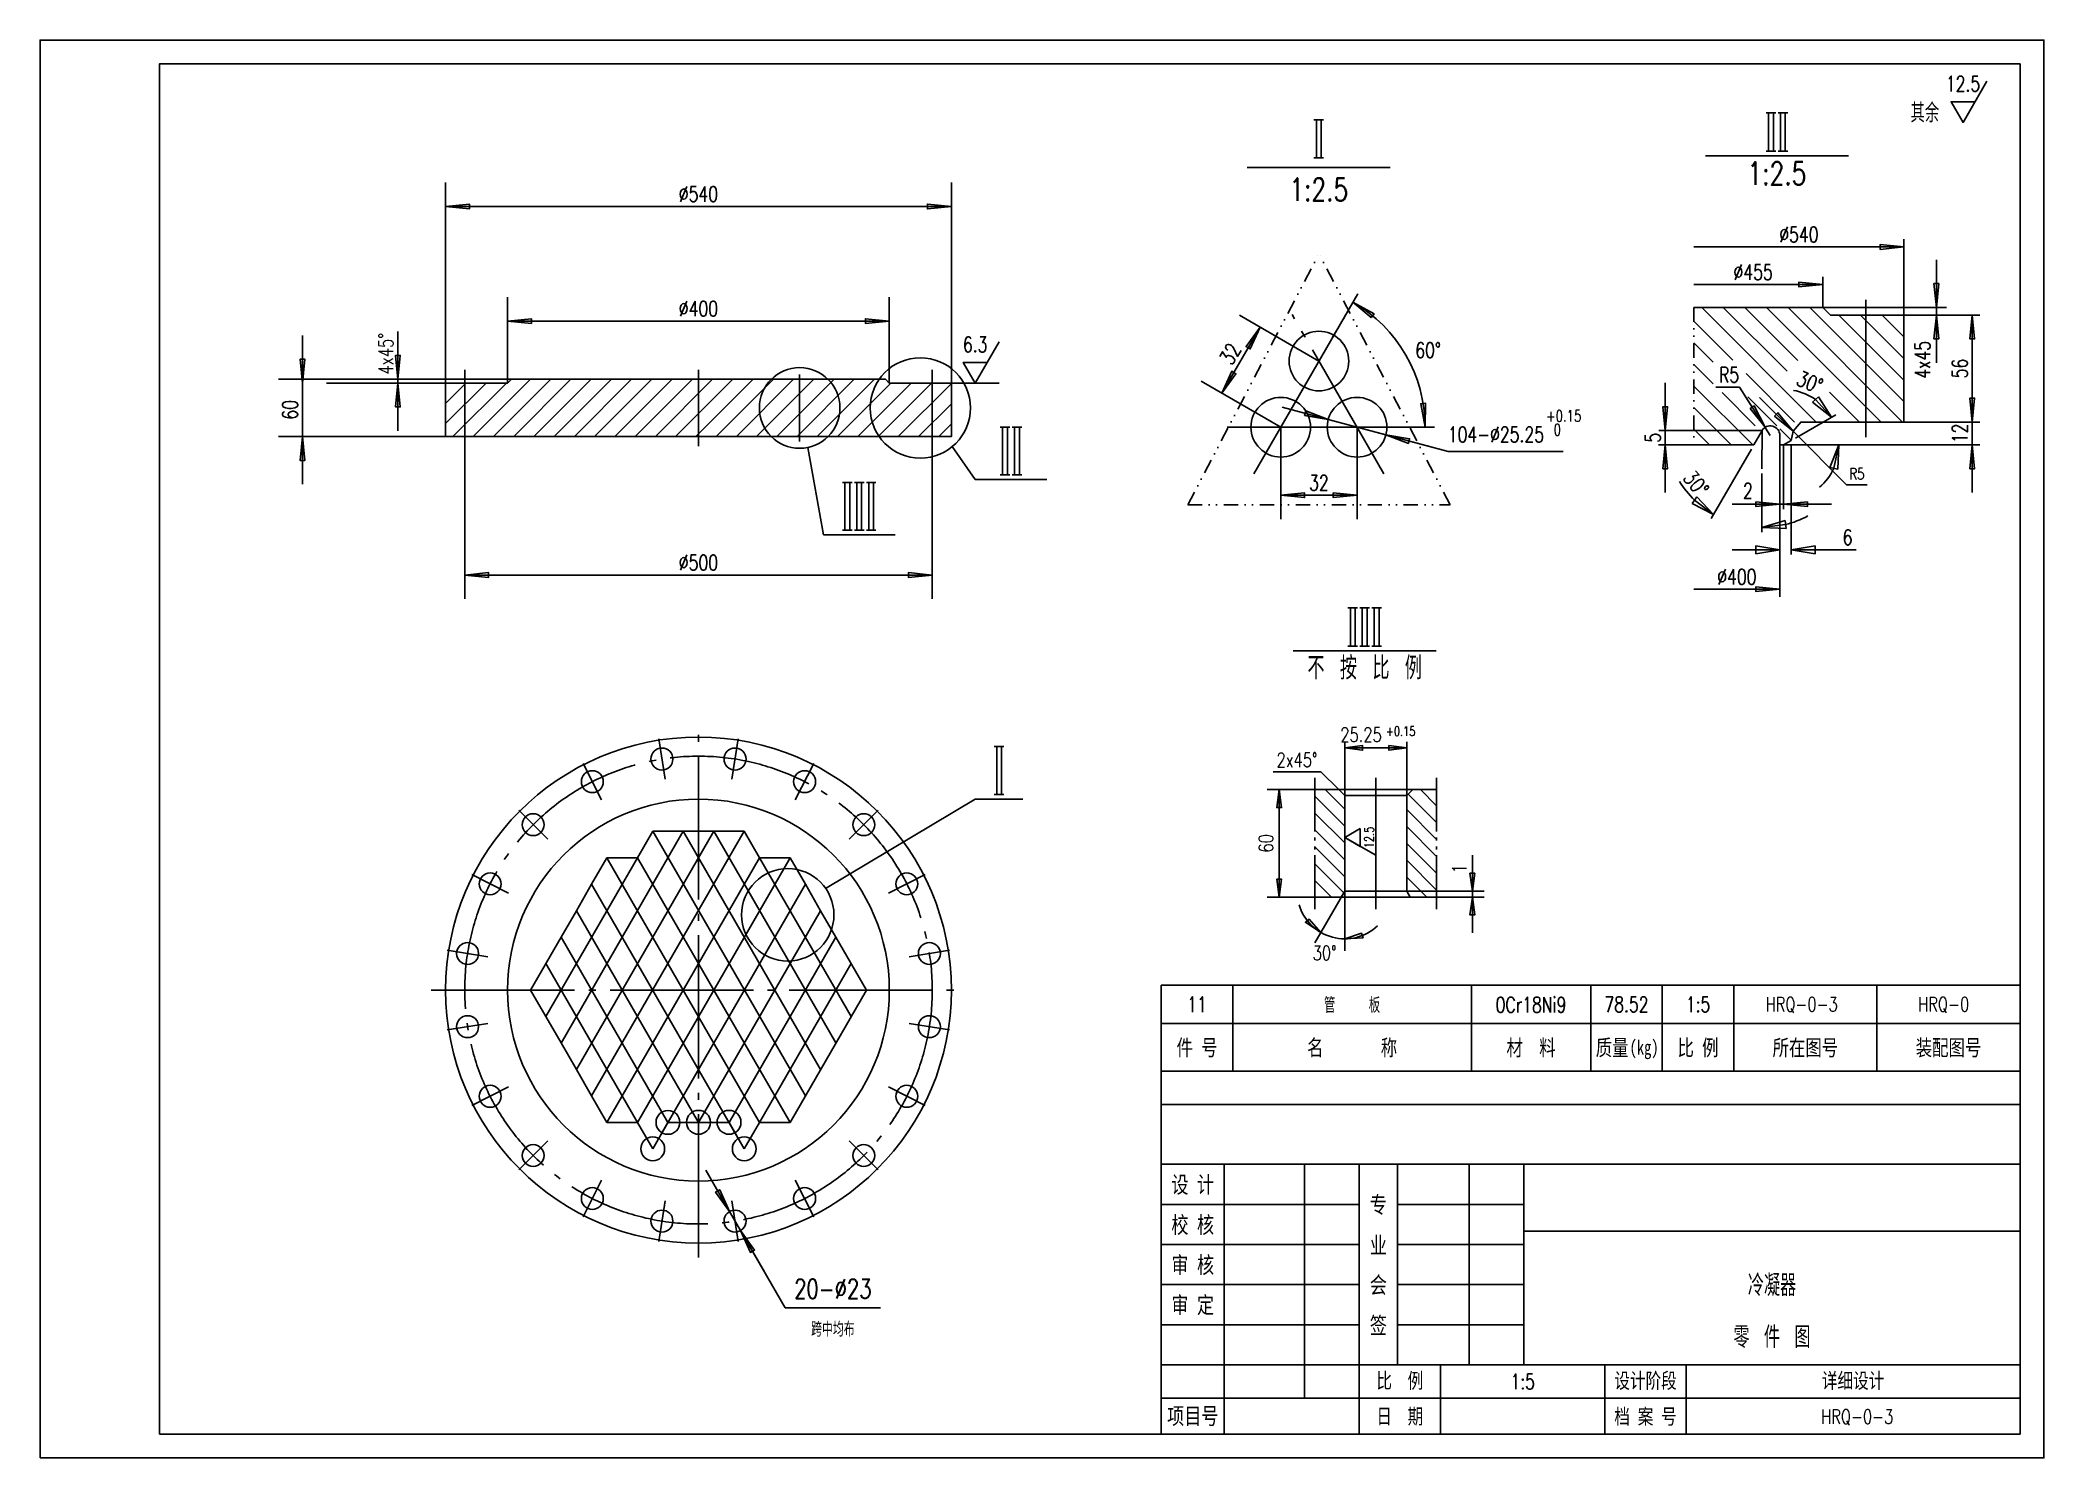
# Model space of a CAD drawing. Extents: x -287 to 13624, y -50 to 2920.
# Drawn here: x 9057 to 11157, y 146 to 1631 of the extents above; entities that cross this region are included whole.
import ezdxf
from ezdxf.enums import TextEntityAlignment as Align

# ---------------------------------------------------------------- set-up
doc = ezdxf.new("R2010")
doc.units = 0
doc.header["$LTSCALE"] = 30
doc.header["$MEASUREMENT"] = 0
doc.linetypes.add('CENTER', pattern=[6.25, 5, -0.5, 0.25, -0.5])
doc.linetypes.add('DIVIDE', pattern=[1.25, 0.5, -0.25, 0, -0.25, 0, -0.25])
doc.layers.get('0').update_dxf_attribs({"linetype": 'CONTINUOUS'})
doc.layers.get('Defpoints').update_dxf_attribs({"linetype": 'CONTINUOUS'})
for name, color, linetype in [('1', 2, 'CONTINUOUS'), ('11', 3, 'CONTINUOUS'), ('2', 1, 'CONTINUOUS'), ('4', 2, 'CENTER'), ('6', 6, 'DIVIDE')]:
    doc.layers.add(name, color=color, linetype=linetype)
doc.styles.add('HZ', font='txt', dxfattribs={"width": 0.75, "bigfont": 'hztxt'})
doc.styles.add('MYHZ', font='SimSun.ttf', dxfattribs={"width": 0.75})
doc.styles.get("Standard").update_dxf_attribs({"font": 'simplex', "width": 0.75, "bigfont": 'hztxt'})
doc.dimstyles.get("Standard").update_dxf_attribs({"dimtxt": 0.18, "dimasz": 0.18, "dimexe": 0.18, "dimexo": 0.0625, "dimgap": 0.09, "dimtad": 0, "dimtih": 1, "dimtoh": 1, "dimdec": 4, "dimzin": 0, "dimdsep": 46, "dimtxsty": 'Standard', "dimcen": 0.09, "dimadec": 0, "dimazin": 0, "dimtfac": 1, "dimtdec": 4, "dimtofl": 0, "dimtmove": 0, "dimatfit": 3, "dimfxl": 0, "dimtolj": 1, "dimtzin": 0, "dimarcsym": 0})

msp = doc.modelspace()

# ---------------------------------------------------------------- texts
at = {"color": 7, "style": 'MYHZ', "width": 0.75}
for s, height, p in [('设 计', 17.5, (10265.27, 432.53)), ('专', 17.5, (10459.77, 411.53)), ('校 核', 17.5, (10265.27, 390.53)), ('业', 17.5, (10459.77, 369.53)), ('审 核', 17.5, (10265.27, 348.53)), ('会', 17.5, (10459.77, 327.53)), ('审 定', 17.5, (10265.27, 306.53)), ('签', 17.5, (10459.77, 285.53)), ('比  例', 16, (10482.27, 227.28)), ('设计阶段', 16, (10739.77, 227.28)), ('详细设计', 16, (10957.27, 227.28)), ('项目号', 17.5, (10265.27, 189.78)), ('日  期', 16, (10482.27, 189.78)), ('档 案 号', 16, (10739.77, 189.78))]:
    msp.add_text(s, height=height, dxfattribs=at).set_placement(p, align=Align.MIDDLE)
at = {"layer": '1', "color": 7, "style": 'HZ', "width": 0.75}
for s, height, p in [('12.5', 16, (11072.5, 1577.32)), ('1:2.5', 24, (10877.5, 1479.43)), ('%%c540', 16, (9747.27, 1461.76)), ('1:2.5', 24, (10397.32, 1462.57)), ('%%c540', 16, (10900.5, 1419.36)), ('%%c455', 16, (10852.55, 1380.03)), ('%%c400', 16, (9747.27, 1341.76)), ('6.3', 16, (10037.27, 1304.26)), ('R5', 16, (10827.37, 1272.53)), ('R5', 12, (10961.32, 1170.76)), ('32', 16, (10397.51, 1159.33)), ('2', 16, (10847.03, 1150.91)), ('%%c500', 16, (9747.27, 1075.76)), ('%%c400', 16, (10835.5, 1060.91)), ('不 按 比 例', 24, (10445.45, 961.34)), ('30%%d', 15, (10403.45, 667.48)), ('HRQ-0-3', 15, (10903.4, 613.73)), ('HRQ-0', 15, (11052.19, 613.73)), ('20-%%c23', 20, (9888.1, 313.11)), ('跨中均布', 15.2, (9888.1, 273.11)), ('HRQ-0-3', 15, (10961.58, 181.86))]:
    msp.add_text(s, height=height, dxfattribs=at).set_placement(p, align=Align.CENTER)
for s, height, p in [('其余', 20, (11047.5, 1544.82)), ('25.25', 15, (10463.29, 895.94))]:
    msp.add_text(s, height=height, dxfattribs=at).set_placement(p, align=Align.RIGHT)
for s, height, p in [('4x45%%d', 15.2, (9427.27, 1280.76)), ('1', 15, (10552.04, 758.44))]:
    msp.add_text(s, height=height, rotation=90, dxfattribs=at).set_placement(p)
for s, height, rotation, p in [('32', 16, 60, (10311.48, 1298.35)), ('4x45', 16, 90, (11038, 1296.08)), ('56', 16, 90, (11077.18, 1287.03)), ('60', 16, 90, (9327.27, 1243.76)), ('5', 16, 90, (10755.44, 1214.53)), ('12', 16, 90, (11077.18, 1219.03)), ('60', 15, 90, (10349.54, 789.69))]:
    msp.add_text(s, height=height, rotation=rotation, dxfattribs=at).set_placement(p, align=Align.CENTER)
for s, height, p in [('60%%d', 16, (10498.5, 1298.19)), ('+0.15', 12, (10635.46, 1231.42)), ('104-%%c25.25', 16, (10532.6, 1209.98)), (' 0', 12, (10635.46, 1216.92)), ('+0.15', 10, (10467.67, 902.19))]:
    msp.add_text(s, height=height, dxfattribs=at).set_placement(p)
at = {"layer": '1', "color": 7, "width": 0.75}
for s, height, style, p in [('2x45°', 15, 'HZ', (10374.54, 877.19)), ('11', 16, 'HZ', (10269.77, 621.03)), ('管   板', 16, 'HZ', (10432.27, 621.03)), ('0Cr18Ni9', 16, 'HZ', (10619.77, 621.03)), ('78.52', 16, 'HZ', (10719.77, 621.03)), ('1:5', 16, 'HZ', (10794.77, 621.03)), ('件 号', 16.8, 'MYHZ', (10269.77, 576.03)), ('名       称', 16.8, 'MYHZ', (10432.27, 576.03)), ('材  料', 16.8, 'MYHZ', (10619.77, 576.03)), ('质量', 16.8, 'MYHZ', (10704.77, 576.03)), ('比 例', 16.8, 'MYHZ', (10794.77, 576.03)), ('所在图号', 16.8, 'MYHZ', (10907.27, 576.03)), ('装配图号', 16.8, 'MYHZ', (11057.27, 576.03)), ('冷凝器', 22.5, 'HZ', (10872.27, 327.98)), ('零 件 图', 22.5, 'HZ', (10872.27, 273.53)), ('1:5', 16, 'HZ', (10611.02, 226.03))]:
    msp.add_text(s, height=height, dxfattribs=dict(at, style=style)).set_placement(p, align=Align.MIDDLE)
at = {"layer": '1', "color": 7, "style": 'HZ', "width": 0.75}
msp.add_text('12.5', height=10, rotation=90, dxfattribs=at).set_placement((10450.15, 795.94), align=Align.MIDDLE)
at = {"layer": '1', "color": 7, "style": 'MYHZ', "width": 0.75}
msp.add_text('(kg)', height=15, dxfattribs=at).set_placement((10738.27, 576.03), align=Align.MIDDLE_CENTER)

# ---------------------------------------------------------------- blocks, each defined once
blk = doc.blocks.new('_CLOSED')
at = {"color": 0, "linetype": 'ByBlock'}
for p, q in [((-1, 0.167), (0, 0)), ((-1, 0.167), (-1, -0.167)), ((0, 0), (-1, -0.167)), ((0, 0), (-1, 0))]:
    blk.add_line(p, q, dxfattribs=at)
blk = doc.blocks.new('*D38')
at = {"layer": '11', "color": 0, "lineweight": -2}
blk.add_line((10896.8, 1214.1), (10939.1, 1238.5), dxfattribs=at)
for start, end in [(54.8538, 79.7222), (310.2633, 335.1317)]:
    blk.add_arc((10884.5, 1207), 58.1, start, end, dxfattribs=at)
at = {"layer": 'Defpoints', "color": 0}
for p in [(10884.5, 1207), (10884.5, 1207), (10892.5, 1211.6), (10941.7, 1217.1), (11090, 1207)]:
    blk.add_point(p, dxfattribs=at)
at = {"layer": '11', "color": 0, "lineweight": -2, "xscale": 25, "yscale": 25, "zscale": 25}
for p, rotation in [((10934.8, 1236), 312.4196092932125), ((10942.5, 1207), 77.56584824101506)]:
    blk.add_blockref('_CLOSED', p, dxfattribs=dict(at, rotation=rotation))
at = {"layer": '11', "color": 0, "insert": (10911.9, 1272.6), "char_height": 16, "attachment_point": 5, "rotation": 337.288, "style": 'HZ'}
blk.add_mtext('\\A1;30°', dxfattribs=at)
blk = doc.blocks.new('*D37')
at = {"layer": '11', "color": 0, "lineweight": -2}
for p, q in [((10880.5, 1202), (10880.5, 1092.2)), ((10892.5, 1206.6), (10892.5, 1092.2)), ((10855.5, 1097.2), (10830.5, 1097.2)), ((10917.5, 1097.2), (10960.5, 1097.2))]:
    blk.add_line(p, q, dxfattribs=at)
at = {"layer": 'Defpoints', "color": 0}
for p in [(10880.5, 1207), (10892.5, 1211.6), (10892.5, 1097.2)]:
    blk.add_point(p, dxfattribs=at)
at = {"layer": '11', "color": 0, "lineweight": -2, "xscale": 25, "yscale": 25, "zscale": 25}
blk.add_blockref('_CLOSED', (10880.5, 1097.2), dxfattribs=at)
at = {"layer": '11', "color": 0, "lineweight": -2, "xscale": 25, "yscale": 25, "zscale": 25, "rotation": 180}
blk.add_blockref('_CLOSED', (10892.5, 1097.2), dxfattribs=at)
at = {"layer": '11', "color": 0, "insert": (10951.5, 1110.2), "char_height": 16, "attachment_point": 5, "style": 'HZ'}
blk.add_mtext('\\A1;6', dxfattribs=at)
blk = doc.blocks.new('*D36')
at = {"layer": '11', "color": 0, "lineweight": -2}
for p, q in [((10850.7, 1202.7), (10808.6, 1129.8)), ((10861.8, 1177), (10861.7, 1115.5))]:
    blk.add_line(p, q, dxfattribs=at)
for start, end in [(211.7046, 225.8526), (284.0971, 298.2451)]:
    blk.add_arc((10861.8, 1222), 101.5, start, end, dxfattribs=at)
at = {"layer": 'Defpoints', "color": 0}
for p in [(10861.8, 1222), (10861.8, 1222), (10853.2, 1207), (10861.8, 1182), (10844.2, 1122.1)]:
    blk.add_point(p, dxfattribs=at)
at = {"layer": '11', "color": 0, "lineweight": -2, "xscale": 25, "yscale": 25, "zscale": 25}
for p, rotation in [((10811.1, 1134.1), 322.9266309942391), ((10861.8, 1120.5), 187.0231166931164)]:
    blk.add_blockref('_CLOSED', p, dxfattribs=dict(at, rotation=rotation))
at = {"layer": '11', "color": 0, "insert": (10792.8, 1166.6), "char_height": 16, "attachment_point": 5, "rotation": 308.7786, "style": 'HZ'}
blk.add_mtext('\\A1;30°', dxfattribs=at)

# ---------------------------------------------------------------- dimensions: what is measured, and where the dimension line sits
at = {"layer": '11', "color": 7}
for base, line1, line2, picture, middle in [((10941.67, 1217.11), ((10884.5, 1207.03), (11089.99, 1207.03)), ((10892.5, 1211.65), (10884.5, 1207.03)), '*D38', (10906.91, 1260.59)), ((10844.16, 1122.08), ((10861.84, 1222.03), (10861.81, 1182.03)), ((10861.84, 1222.03), (10853.18, 1207.03)), '*D36', (10782.71, 1158.46))]:
    dim = msp.add_angular_dim_2l(base=base, line1=line1, line2=line2, dimstyle='Standard', override={"dimtxt": 16, "dimasz": 25, "dimexe": 5, "dimexo": 5, "dimgap": 5, "dimtad": 1, "dimtih": 0, "dimtoh": 0, "dimdec": 0, "dimtxsty": 'HZ', "dimblk1": 'CLOSED', "dimblk2": 'CLOSED', "dimsah": 1, "dimcen": 1, "dimtfac": 3.2, "dimtdec": 0, "dimatfit": 0}, dxfattribs=at)
    dim.commit()
    dim.dimension.update_dxf_attribs({"geometry": picture, "text_midpoint": middle, "dimtype": 162})
dim = msp.add_linear_dim(base=(10892.5, 1097.18), p1=(10880.5, 1207.03), p2=(10892.5, 1211.65), text='6', dimstyle='Standard', override={"dimtxt": 16, "dimasz": 25, "dimexe": 5, "dimexo": 5, "dimgap": 5, "dimtad": 1, "dimtih": 0, "dimtoh": 0, "dimdec": 0, "dimtxsty": 'HZ', "dimblk1": 'CLOSED', "dimblk2": 'CLOSED', "dimsah": 1, "dimcen": 1, "dimtfac": 3.2, "dimtdec": 0, "dimatfit": 0}, dxfattribs=at)
dim.commit()
dim.dimension.update_dxf_attribs({"geometry": '*D37', "text_midpoint": (10951.5, 1110.18)})

# ---------------------------------------------------------------- linework, layer by layer
at = {"color": 7}
for p, q in [((10298.27, 453.53), (10298.27, 171.03)), ((10382.27, 453.53), (10382.27, 208.53)), ((10439.77, 453.53), (10439.77, 171.03)), ((10479.77, 453.53), (10479.77, 243.53)), ((10554.77, 453.53), (10554.77, 243.53)), ((10612.27, 453.53), (10612.27, 243.53)), ((10232.27, 411.53), (10439.77, 411.53)), ((10479.77, 411.53), (10612.27, 411.53)), ((10612.27, 383.53), (11132.27, 383.53)), ((10232.27, 369.53), (10439.77, 369.53)), ((10479.77, 369.53), (10612.27, 369.53)), ((10232.27, 327.53), (10439.77, 327.53)), ((10479.77, 327.53), (10612.27, 327.53)), ((10232.27, 285.53), (10439.77, 285.53)), ((10479.77, 285.53), (10612.27, 285.53)), ((10232.27, 243.53), (11132.27, 243.53)), ((10524.77, 243.53), (10524.77, 171.03)), ((10697.27, 243.53), (10697.27, 171.03)), ((10782.27, 243.53), (10782.27, 171.03)), ((10232.27, 208.53), (11132.27, 208.53))]:
    msp.add_line(p, q, dxfattribs=at)
at = {"layer": '1', "color": 7}
for p, q in [((10866.25, 1554.68), (10876.25, 1554.68)), ((10868.75, 1514.68), (10868.75, 1554.68)), ((10873.75, 1514.68), (10873.75, 1554.68)), ((10878.75, 1554.68), (10888.75, 1554.68)), ((10881.25, 1514.68), (10881.25, 1554.68)), ((10886.25, 1514.68), (10886.25, 1554.68)), ((10392.32, 1547.57), (10402.32, 1547.57)), ((10394.82, 1507.57), (10394.82, 1547.57)), ((10399.82, 1507.57), (10399.82, 1547.57)), ((10866.25, 1514.68), (10876.25, 1514.68)), ((10878.75, 1514.68), (10888.75, 1514.68)), ((10392.32, 1507.57), (10402.32, 1507.57)), ((9482.27, 1271.76), (9482.27, 1481.76)), ((10012.27, 1271.76), (10012.27, 1481.76)), ((9482.27, 1456.76), (10012.27, 1456.76)), ((10790.5, 1414.36), (11010.5, 1414.36)), ((11010.5, 1343.03), (11010.5, 1422.36)), ((10357.51, 1225.58), (10438.16, 1365.22)), ((10790.5, 1375.03), (10925.5, 1375.03)), ((10925.5, 1351.03), (10925.5, 1383.03)), ((9547.27, 1271.76), (9547.27, 1361.76)), ((9947.27, 1271.76), (9947.27, 1361.76)), ((10918.67, 1231.03), (10798.67, 1351.03)), ((10821.3, 1351.03), (10888.04, 1284.29)), ((10899.5, 1295.46), (10843.93, 1351.03)), ((10866.56, 1351.03), (10986.56, 1231.03)), ((11009.18, 1231.03), (10889.18, 1351.03)), ((10911.81, 1351.03), (11010.5, 1252.35)), ((10925.5, 1351.03), (11055.21, 1351.03)), ((11044.56, 1343.03), (11044.56, 1351.03)), ((9547.27, 1336.76), (9947.27, 1336.76)), ((10295.8, 1261.21), (10335.8, 1330.49)), ((10397.51, 1294.87), (10314.15, 1342.99)), ((10790.5, 1336.58), (10831.39, 1295.69)), ((11010.5, 1274.98), (10942.44, 1343.03)), ((10965.07, 1343.03), (11010.5, 1297.6)), ((11010.5, 1320.23), (10987.69, 1343.03)), ((11010.5, 1343.03), (11090.18, 1343.03)), ((11082.18, 1231.03), (11082.18, 1343.03)), ((10810.72, 1293.73), (10790.5, 1313.96)), ((10790.5, 1291.33), (10810.74, 1271.08)), ((10845.38, 1281.7), (10896.05, 1231.03)), ((9551.27, 1275.76), (9307.27, 1275.76)), ((9332.27, 1215.76), (9332.27, 1271.76)), ((9519.77, 1271.76), (9357.27, 1271.76)), ((9482.27, 1271.76), (9357.27, 1271.76)), ((9432.27, 1271.76), (9432.27, 1275.76)), ((9503.53, 1271.76), (9482.27, 1250.5)), ((9482.27, 1229.29), (9524.74, 1271.76)), ((9545.96, 1271.76), (9489.96, 1215.76)), ((9511.17, 1215.76), (9571.17, 1275.76)), ((9592.38, 1275.76), (9532.38, 1215.76)), ((9553.6, 1215.76), (9613.6, 1275.76)), ((9634.81, 1275.76), (9574.81, 1215.76)), ((9596.02, 1215.76), (9656.02, 1275.76)), ((9677.23, 1275.76), (9617.23, 1215.76)), ((9638.45, 1215.76), (9698.45, 1275.76)), ((9719.66, 1275.76), (9659.66, 1215.76)), ((9680.87, 1215.76), (9740.87, 1275.76)), ((9762.09, 1275.76), (9702.09, 1215.76)), ((9723.3, 1215.76), (9783.3, 1275.76)), ((9804.51, 1275.76), (9744.51, 1215.76)), ((9765.73, 1215.76), (9825.73, 1275.76)), ((9846.94, 1275.76), (9786.94, 1215.76)), ((9808.15, 1215.76), (9868.15, 1275.76)), ((9889.37, 1275.76), (9829.37, 1215.76)), ((9850.58, 1215.76), (9910.58, 1275.76)), ((9931.79, 1275.76), (9871.79, 1215.76)), ((9893.01, 1215.76), (9949.01, 1271.76)), ((9970.22, 1271.76), (9914.22, 1215.76)), ((9935.43, 1215.76), (9991.43, 1271.76)), ((10012.27, 1271.39), (9956.65, 1215.76)), ((9969.77, 1271.76), (10062.27, 1271.76)), ((10357.51, 1225.58), (10274.15, 1273.71)), ((10852.16, 1207.03), (10790.5, 1268.7)), ((10813.55, 1267.53), (10838.09, 1267.53)), ((10820.03, 1261.8), (10854.79, 1227.03)), ((10870.5, 1217.03), (10838.09, 1267.53)), ((10963.93, 1231.03), (10932.73, 1262.23)), ((9977.86, 1215.76), (10012.27, 1250.17)), ((10790.5, 1246.07), (10829.54, 1207.03)), ((10877.42, 1227.03), (10846.95, 1257.5)), ((10012.27, 1228.96), (9999.07, 1215.76)), ((10063.52, 1225.76), (10073.52, 1225.76)), ((10066.02, 1175.76), (10066.02, 1225.76)), ((10071.02, 1175.76), (10071.02, 1225.76)), ((10076.02, 1225.76), (10086.02, 1225.76)), ((10078.52, 1175.76), (10078.52, 1225.76)), ((10083.52, 1175.76), (10083.52, 1225.76)), ((10357.51, 1225.58), (10518.76, 1225.58)), ((10357.51, 1225.58), (10357.51, 1129.33)), ((10407.32, 1233.67), (10467.69, 1217.5)), ((10437.51, 1225.58), (10533.06, 1199.98)), ((10437.51, 1225.58), (10437.51, 1129.33)), ((10861.84, 1222.03), (10753.78, 1222.03)), ((10760.44, 1207.03), (10760.44, 1222.03)), ((10806.91, 1207.03), (10790.5, 1223.45)), ((10861.84, 1222.03), (10861.81, 1182.03)), ((10892.5, 1211.96), (10880.5, 1223.96)), ((10894.5, 1221.34), (10950.48, 1165.36)), ((11010.5, 1231.03), (11090.18, 1231.03)), ((11082.18, 1231.03), (11082.18, 1207.03)), ((9482.27, 1215.76), (9307.27, 1215.76)), ((9502.27, 1215.76), (9502.27, 1045.76)), ((9862.04, 1204.48), (9878.27, 1112.76)), ((9992.27, 1215.76), (9992.27, 1045.76)), ((10013.3, 1205.28), (10037.27, 1170.76)), ((10533.06, 1199.98), (10653.59, 1199.98)), ((10790.5, 1207.03), (10753.22, 1207.03)), ((10880.5, 1207.03), (10880.5, 1047.91)), ((10880.5, 1207.03), (10880.5, 1167.03)), ((10884.5, 1207.03), (10884.5, 1139.88)), ((10884.5, 1207.03), (11089.99, 1207.03)), ((10884.5, 1207.03), (10943.5, 1207.03)), ((9898.27, 1167.76), (9908.27, 1167.76)), ((9900.77, 1117.76), (9900.77, 1167.76)), ((9905.77, 1117.76), (9905.77, 1167.76)), ((9910.77, 1167.76), (9920.77, 1167.76)), ((9913.27, 1117.76), (9913.27, 1167.76)), ((9918.27, 1117.76), (9918.27, 1167.76)), ((9923.27, 1167.76), (9933.27, 1167.76)), ((9925.77, 1117.76), (9925.77, 1167.76)), ((9930.77, 1117.76), (9930.77, 1167.76)), ((10037.27, 1170.76), (10112.27, 1170.76)), ((10063.52, 1175.76), (10073.52, 1175.76)), ((10076.02, 1175.76), (10086.02, 1175.76)), ((10950.48, 1165.36), (10971.91, 1165.36)), ((10357.51, 1154.33), (10437.51, 1154.33)), ((10880.5, 1144.86), (10884.5, 1144.86)), ((9898.27, 1117.76), (9908.27, 1117.76)), ((9910.77, 1117.76), (9920.77, 1117.76)), ((9923.27, 1117.76), (9933.27, 1117.76)), ((9878.27, 1112.76), (9953.27, 1112.76)), ((9502.27, 1070.76), (9992.27, 1070.76)), ((10790.5, 1055.91), (10880.5, 1055.91)), ((10427.95, 1036.34), (10437.95, 1036.34)), ((10430.45, 996.34), (10430.45, 1036.34)), ((10435.45, 996.34), (10435.45, 1036.34)), ((10440.45, 1036.34), (10450.45, 1036.34)), ((10442.95, 996.34), (10442.95, 1036.34)), ((10447.95, 996.34), (10447.95, 1036.34)), ((10452.95, 1036.34), (10462.95, 1036.34)), ((10455.45, 996.34), (10455.45, 1036.34)), ((10460.45, 996.34), (10460.45, 1036.34)), ((10427.95, 996.34), (10437.95, 996.34)), ((10440.45, 996.34), (10450.45, 996.34)), ((10452.95, 996.34), (10462.95, 996.34)), ((10057.27, 891.03), (10067.27, 891.03)), ((10059.77, 841.03), (10059.77, 891.03)), ((10064.77, 841.03), (10064.77, 891.03)), ((10424.54, 839.69), (10424.54, 895.94)), ((10424.54, 889.69), (10489.54, 889.69)), ((10489.54, 839.69), (10489.54, 895.94)), ((10399.54, 864.69), (10349.54, 864.69)), ((10418.29, 845.94), (10399.54, 864.69)), ((10057.27, 841.03), (10067.27, 841.03)), ((10393.29, 845.94), (10343.29, 845.94)), ((10355.79, 733.44), (10355.79, 845.94)), ((10393.29, 802.19), (10393.29, 858.44)), ((10404.1, 845.94), (10424.54, 825.5)), ((10520.79, 811.45), (10491.05, 841.19)), ((10503.98, 845.94), (10520.79, 829.13)), ((10520.79, 802.19), (10520.79, 858.44)), ((9880.49, 742.54), (10037.27, 836.03)), ((10037.27, 836.03), (10087.27, 836.03)), ((10424.54, 807.82), (10393.29, 839.07)), ((10393.29, 821.39), (10424.54, 790.14)), ((10489.54, 825.02), (10520.79, 793.77)), ((9603.29, 580.59), (9731.29, 802.31)), ((9763.29, 802.31), (9619.29, 552.87)), ((9635.29, 525.16), (9795.29, 802.3)), ((9699.29, 802.3), (9859.28, 525.2)), ((9875.28, 552.91), (9731.29, 802.31)), ((9763.29, 802.31), (9891.28, 580.62)), ((10424.54, 772.47), (10393.29, 803.72)), ((10424.54, 795.94), (10440.78, 805.31)), ((10440.78, 805.31), (10440.78, 786.56)), ((10520.79, 776.09), (10489.54, 807.34)), ((10393.29, 792.81), (10393.29, 795.94)), ((10393.29, 783.44), (10393.29, 786.56)), ((10393.29, 786.04), (10424.54, 754.79)), ((10393.29, 720.94), (10393.29, 777.19)), ((10424.54, 795.94), (10457.02, 777.19)), ((10424.54, 795.94), (10440.78, 786.56)), ((10489.54, 789.67), (10520.79, 758.42)), ((10520.79, 792.81), (10520.79, 795.94)), ((10520.79, 783.44), (10520.79, 786.56)), ((10520.79, 720.94), (10520.79, 777.19)), ((9683.29, 774.59), (9587.29, 608.3)), ((9651.29, 774.6), (9811.29, 497.47)), ((9811.29, 774.6), (9651.3, 497.47)), ((9843.28, 497.49), (9683.29, 774.59)), ((9683.3, 497.47), (9843.28, 774.58)), ((9907.28, 608.33), (9811.29, 774.6)), ((10423.6, 738.05), (10393.29, 768.36)), ((10520.79, 740.74), (10489.54, 771.99)), ((9795.29, 469.76), (9635.28, 746.9)), ((9703.95, 477.82), (9859.28, 746.87)), ((10424.54, 739.69), (10393.25, 685.59)), ((10393.29, 750.68), (10410.54, 733.44)), ((10424.54, 739.69), (10424.49, 677.19)), ((10489.54, 754.31), (10510.42, 733.44)), ((10489.54, 739.69), (10570.79, 739.69)), ((10558.29, 733.44), (10558.29, 739.69)), ((9619.28, 719.19), (9747.28, 497.49)), ((9747.3, 497.49), (9875.28, 719.16)), ((10393.29, 733.44), (10343.29, 733.44)), ((10520.79, 733.44), (10570.79, 733.44)), ((9715.3, 497.47), (9603.28, 691.48)), ((9891.28, 691.45), (9779.29, 497.47)), ((9587.29, 663.77), (9683.3, 497.47)), ((9811.29, 497.47), (9907.28, 663.74)), ((10307.27, 551.03), (10307.27, 641.03)), ((10557.27, 551.03), (10557.27, 641.03)), ((10682.27, 551.03), (10682.27, 641.03)), ((10757.27, 551.03), (10757.27, 641.03)), ((10832.27, 551.03), (10832.27, 641.03)), ((10982.27, 551.03), (10982.27, 641.03)), ((10232.27, 601.03), (11132.27, 601.03)), ((9779.85, 404.01), (9791.35, 384.09)), ((9791.35, 384.09), (9838.1, 303.12)), ((9838.1, 303.12), (9938.1, 303.12))]:
    msp.add_line(p, q, dxfattribs=at)
for points in [[(9057.27, 146.03), (9057.27, 1631.03), (11157.27, 1631.03), (11157.27, 146.03)], [(10433.16, 1356.56), (10455.29, 1344.23), (10452.11, 1340.38)], [(10508.76, 1225.58), (10509.16, 1250.91), (10504.23, 1250.09)], [(10865.09, 1225.45), (10853.69, 1247.84), (10849.48, 1245.14)], [(10399.51, 696.41), (10383.37, 707.12), (10387.29, 710.22)], [(10424.5, 689.69), (10443.84, 690.86), (10442, 695.51)]]:
    msp.add_lwpolyline(points, close=True, dxfattribs=at)
for points in [[(11097.5, 1588.12), (11072.5, 1544.82), (11060, 1566.47), (11085, 1566.47)], [(9482.27, 1456.76), (9507.27, 1454.26), (9507.27, 1459.26), (9482.27, 1456.76)], [(10012.27, 1456.76), (9987.27, 1459.26), (9987.27, 1454.26), (10012.27, 1456.76)], [(11010.5, 1414.36), (10985.5, 1416.86), (10985.5, 1411.86), (11010.5, 1414.36)], [(11044.56, 1351.03), (11047.06, 1376.03), (11042.06, 1376.03), (11044.56, 1351.03), (11044.56, 1401.03)], [(10925.5, 1375.03), (10900.5, 1377.53), (10900.5, 1372.53), (10925.5, 1375.03)], [(9432.27, 1275.76), (9434.77, 1300.76), (9429.77, 1300.76), (9432.27, 1275.76), (9432.27, 1325.76)], [(9547.27, 1336.76), (9572.27, 1334.26), (9572.27, 1339.26), (9547.27, 1336.76)], [(9947.27, 1336.76), (9922.27, 1339.26), (9922.27, 1334.26), (9947.27, 1336.76)], [(10335.8, 1330.49), (10321.14, 1310.09), (10325.47, 1307.59), (10335.8, 1330.49)], [(11044.56, 1343.03), (11042.05, 1318.03), (11047.05, 1318.03), (11044.56, 1343.03), (11044.55, 1293.03)], [(11082.18, 1343.03), (11079.68, 1318.03), (11084.68, 1318.03), (11082.18, 1343.03)], [(9332.27, 1271.76), (9334.77, 1296.76), (9329.77, 1296.76), (9332.27, 1271.76), (9332.27, 1321.76)], [(10062.27, 1315.06), (10037.27, 1271.76), (10024.77, 1293.41), (10049.77, 1293.41)], [(10295.8, 1261.21), (10310.47, 1281.61), (10306.14, 1284.11), (10295.8, 1261.21)], [(11082.18, 1231.03), (11084.68, 1256.03), (11079.68, 1256.03), (11082.18, 1231.03), (11082.18, 1281.03)], [(9432.27, 1271.76), (9429.77, 1246.76), (9434.77, 1246.76), (9432.27, 1271.76), (9432.27, 1221.76)], [(10760.44, 1222.03), (10762.94, 1247.03), (10757.94, 1247.03), (10760.44, 1222.03), (10760.44, 1272.03)], [(10407.32, 1233.67), (10383.82, 1242.56), (10382.53, 1237.73), (10407.32, 1233.67), (10359.03, 1246.61)], [(10894.5, 1221.34), (10878.59, 1240.79), (10875.05, 1237.25), (10894.5, 1221.34), (10859.14, 1256.7)], [(11082.18, 1231.03), (11084.68, 1256.03), (11079.68, 1256.03), (11082.18, 1231.03)], [(9332.27, 1215.76), (9329.77, 1190.76), (9334.77, 1190.76), (9332.27, 1215.76), (9332.27, 1165.76)], [(10467.69, 1217.5), (10491.19, 1208.61), (10492.49, 1213.44), (10467.69, 1217.5), (10515.99, 1204.55)], [(10760.44, 1207.03), (10762.94, 1182.03), (10757.94, 1182.03), (10760.44, 1207.03), (10760.44, 1157.03)], [(11082.18, 1207.03), (11079.68, 1182.03), (11084.68, 1182.03), (11082.18, 1207.03), (11082.18, 1157.03)], [(10357.51, 1154.33), (10382.51, 1151.83), (10382.51, 1156.83), (10357.51, 1154.33)], [(10437.51, 1154.33), (10412.51, 1156.83), (10412.51, 1151.83), (10437.51, 1154.33)], [(10880.5, 1144.86), (10855.5, 1147.36), (10855.5, 1142.36), (10880.5, 1144.86), (10830.5, 1144.86)], [(10884.5, 1144.86), (10909.5, 1142.36), (10909.5, 1147.36), (10884.5, 1144.86), (10934.5, 1144.86)], [(9502.27, 1070.76), (9527.27, 1068.26), (9527.27, 1073.26), (9502.27, 1070.76)], [(9992.27, 1070.76), (9967.27, 1073.26), (9967.27, 1068.26), (9992.27, 1070.76)], [(10880.5, 1055.91), (10855.5, 1058.41), (10855.5, 1053.41), (10880.5, 1055.91)], [(10424.54, 889.69), (10443.29, 887.19), (10443.29, 892.19), (10424.54, 889.69)], [(10489.54, 889.69), (10470.79, 892.19), (10470.79, 887.19), (10489.54, 889.69)], [(10355.79, 845.94), (10353.29, 827.19), (10358.29, 827.19), (10355.79, 845.94)], [(10558.29, 739.69), (10560.79, 758.44), (10555.79, 758.44), (10558.29, 739.69), (10558.29, 777.19)], [(10355.79, 733.44), (10358.29, 752.19), (10353.29, 752.19), (10355.79, 733.44)], [(10558.29, 733.44), (10555.79, 714.69), (10560.79, 714.69), (10558.29, 733.44), (10558.29, 695.94)], [(9779.85, 404.01), (9769.52, 426.91), (9765.19, 424.41), (9779.85, 404.01), (9754.85, 447.31)], [(9791.35, 384.09), (9801.68, 361.19), (9806.01, 363.69), (9791.35, 384.09), (9816.35, 340.79)]]:
    msp.add_lwpolyline(points, dxfattribs=at)
for centre, radius in [((9853.27, 1245.76), 42.2), ((9979.77, 1245.76), 52.56), ((9840.8, 714.86), 48.4)]:
    msp.add_circle(centre, radius, dxfattribs=at)
for centre, radius, start, end in [((10357.51, 1225.58), 151.25, 0, 60), ((10424.54, 739.69), 50, 196.77229, 313.22769)]:
    msp.add_arc(centre, radius, start, end, dxfattribs=at)
for points in [[(9482.27, 1456.76), (9507.27, 1454.26), (9507.27, 1459.26), (9482.27, 1456.76)], [(10012.27, 1456.76), (9987.27, 1459.26), (9987.27, 1454.26), (10012.27, 1456.76)], [(11010.5, 1414.36), (10985.5, 1416.86), (10985.5, 1411.86), (11010.5, 1414.36)], [(10925.5, 1375.03), (10900.5, 1377.53), (10900.5, 1372.53), (10925.5, 1375.03)], [(11044.56, 1351.03), (11047.06, 1376.03), (11042.06, 1376.03), (11044.56, 1351.03)], [(10433.16, 1356.56), (10455.29, 1344.23), (10452.11, 1340.38), (10433.16, 1356.56)], [(9547.27, 1336.76), (9572.27, 1334.26), (9572.27, 1339.26), (9547.27, 1336.76)], [(9947.27, 1336.76), (9922.27, 1339.26), (9922.27, 1334.26), (9947.27, 1336.76)], [(10335.8, 1330.49), (10321.14, 1310.09), (10325.47, 1307.59), (10335.8, 1330.49)], [(11044.56, 1343.03), (11042.05, 1318.03), (11047.05, 1318.03), (11044.56, 1343.03)], [(11082.18, 1343.03), (11079.68, 1318.03), (11084.68, 1318.03), (11082.18, 1343.03)], [(9332.27, 1271.76), (9334.77, 1296.76), (9329.77, 1296.76), (9332.27, 1271.76)], [(9432.27, 1275.76), (9434.77, 1300.76), (9429.77, 1300.76), (9432.27, 1275.76)], [(10295.8, 1261.21), (10310.47, 1281.61), (10306.14, 1284.11), (10295.8, 1261.21)], [(9432.27, 1271.76), (9429.77, 1246.76), (9434.77, 1246.76), (9432.27, 1271.76)], [(10407.32, 1233.67), (10383.82, 1242.56), (10382.53, 1237.73), (10407.32, 1233.67)], [(10508.76, 1225.58), (10509.16, 1250.91), (10504.23, 1250.09), (10508.76, 1225.58)], [(10760.44, 1222.03), (10762.94, 1247.03), (10757.94, 1247.03), (10760.44, 1222.03)], [(10865.09, 1225.45), (10853.69, 1247.84), (10849.48, 1245.14), (10865.09, 1225.45)], [(10894.5, 1221.34), (10878.59, 1240.79), (10875.05, 1237.25), (10894.5, 1221.34)], [(11082.18, 1231.03), (11084.68, 1256.03), (11079.68, 1256.03), (11082.18, 1231.03)], [(11082.18, 1231.03), (11084.68, 1256.03), (11079.68, 1256.03), (11082.18, 1231.03)], [(9332.27, 1215.76), (9329.77, 1190.76), (9334.77, 1190.76), (9332.27, 1215.76)], [(10467.69, 1217.5), (10491.19, 1208.61), (10492.49, 1213.44), (10467.69, 1217.5)], [(10760.44, 1207.03), (10762.94, 1182.03), (10757.94, 1182.03), (10760.44, 1207.03)], [(11082.18, 1207.03), (11079.68, 1182.03), (11084.68, 1182.03), (11082.18, 1207.03)], [(10357.51, 1154.33), (10382.51, 1151.83), (10382.51, 1156.83), (10357.51, 1154.33)], [(10437.51, 1154.33), (10412.51, 1156.83), (10412.51, 1151.83), (10437.51, 1154.33)], [(10880.5, 1144.86), (10855.5, 1147.36), (10855.5, 1142.36), (10880.5, 1144.86)], [(10884.5, 1144.86), (10909.5, 1142.36), (10909.5, 1147.36), (10884.5, 1144.86)], [(9502.27, 1070.76), (9527.27, 1068.26), (9527.27, 1073.26), (9502.27, 1070.76)], [(9992.27, 1070.76), (9967.27, 1073.26), (9967.27, 1068.26), (9992.27, 1070.76)], [(10880.5, 1055.91), (10855.5, 1058.41), (10855.5, 1053.41), (10880.5, 1055.91)], [(10424.54, 889.69), (10443.29, 887.19), (10443.29, 892.19), (10424.54, 889.69)], [(10489.54, 889.69), (10470.79, 892.19), (10470.79, 887.19), (10489.54, 889.69)], [(10355.79, 845.94), (10353.29, 827.19), (10358.29, 827.19), (10355.79, 845.94)], [(10558.29, 739.69), (10560.79, 758.44), (10555.79, 758.44), (10558.29, 739.69)], [(10355.79, 733.44), (10358.29, 752.19), (10353.29, 752.19), (10355.79, 733.44)], [(10558.29, 733.44), (10555.79, 714.69), (10560.79, 714.69), (10558.29, 733.44)], [(10399.51, 696.41), (10383.37, 707.12), (10387.29, 710.22), (10399.51, 696.41)], [(10424.5, 689.69), (10443.84, 690.86), (10442, 695.51), (10424.5, 689.69)], [(9779.85, 404.01), (9769.52, 426.91), (9765.19, 424.41), (9779.85, 404.01)], [(9791.35, 384.09), (9801.68, 361.19), (9806.01, 363.69), (9791.35, 384.09)]]:
    msp.add_solid(points, dxfattribs=at)
at = {"layer": '2', "color": 7}
for p, q in [((10322.32, 1497.57), (10472.32, 1497.57)), ((10802.5, 1509.68), (10952.5, 1509.68)), ((10861.84, 1222.03), (10853.18, 1207.03)), ((10790.5, 1207.03), (10853.18, 1207.03)), ((10880.5, 1207.03), (10880.5, 1217.03)), ((10370.45, 991.34), (10520.45, 991.34)), ((10393.29, 845.94), (10457.04, 845.94)), ((10424.54, 839.69), (10418.29, 845.94)), ((10520.79, 845.94), (10457.04, 845.94)), ((10489.54, 839.69), (10495.79, 845.94)), ((10424.54, 839.69), (10457.04, 839.69)), ((10424.54, 739.69), (10424.54, 839.69)), ((10489.54, 839.69), (10457.04, 839.69)), ((10489.54, 739.69), (10489.54, 839.69)), ((9683.29, 774.59), (9699.3, 802.31)), ((9699.3, 802.31), (9795.29, 802.3)), ((9811.29, 774.6), (9795.29, 802.3)), ((9651.27, 774.6), (9635.27, 746.88)), ((9651.3, 774.6), (9683.29, 774.59)), ((9843.27, 774.6), (9811.29, 774.6)), ((9859.27, 746.88), (9843.27, 774.6)), ((9635.27, 746.88), (9619.27, 719.17)), ((9875.27, 719.17), (9859.27, 746.88)), ((10420.94, 733.44), (10424.54, 739.69)), ((10424.54, 739.69), (10457.04, 739.69)), ((10489.54, 739.69), (10457.04, 739.69)), ((10493.15, 733.44), (10489.54, 739.69)), ((9619.27, 719.17), (9603.27, 691.46)), ((9891.27, 691.46), (9875.27, 719.17)), ((10393.29, 733.44), (10457.04, 733.44)), ((10520.79, 733.44), (10457.04, 733.44)), ((9603.27, 691.46), (9571.27, 636.03)), ((9923.27, 636.03), (9891.27, 691.46)), ((9571.27, 636.03), (9603.27, 580.61)), ((9923.27, 636.03), (9843.28, 497.49)), ((10232.27, 641.03), (11132.27, 641.03)), ((10232.27, 641.03), (11132.27, 641.03)), ((10232.27, 551.03), (10232.27, 641.03)), ((11132.27, 551.03), (11132.27, 641.03)), ((9603.27, 580.61), (9619.27, 552.89)), ((9619.27, 552.89), (9635.27, 525.18)), ((10232.27, 551.03), (11132.27, 551.03)), ((10232.27, 171.03), (10232.27, 551.03)), ((10232.27, 551.03), (11132.27, 551.03)), ((11132.27, 171.03), (11132.27, 551.03)), ((9635.27, 525.18), (9651.27, 497.47)), ((10232.27, 516.03), (11132.27, 516.03)), ((9651.3, 497.47), (9683.3, 497.47)), ((9683.3, 497.47), (9699.3, 469.76)), ((9699.3, 469.76), (9715.3, 497.47)), ((9715.3, 497.47), (9779.29, 497.47)), ((9779.29, 497.47), (9795.27, 469.8)), ((9811.29, 497.47), (9795.29, 469.76)), ((9843.27, 497.47), (9811.29, 497.47)), ((10232.27, 453.53), (11132.27, 453.53)), ((10232.27, 171.03), (11132.27, 171.03))]:
    msp.add_line(p, q, dxfattribs=at)
for points in [[(9182.27, 171.03), (9182.27, 1606.03), (11132.27, 1606.03), (11132.27, 171.03)], [(9482.27, 1215.76), (9482.27, 1271.76), (9519.77, 1271.76), (9519.77, 1271.76), (9524.77, 1271.76), (9524.77, 1271.76), (9524.77, 1271.76), (9524.77, 1271.76), (9547.27, 1271.76), (9551.27, 1275.76), (9943.27, 1275.76), (9947.27, 1271.76), (9969.77, 1271.76), (9969.77, 1271.76), (9969.77, 1271.76), (9969.77, 1271.76), (9974.77, 1271.76), (9974.77, 1271.76), (10012.27, 1271.76), (10012.27, 1215.76)]]:
    msp.add_lwpolyline(points, close=True, dxfattribs=at)
for points in [[(10902.5, 1231.03), (11010.5, 1231.03), (11010.5, 1343.03), (10933.5, 1343.03), (10925.5, 1351.03), (10790.5, 1351.03)], [(10902.85, 1231.25), (10894.5, 1221.34), (10892.5, 1211.65)], [(10892.5, 1211.65), (10884.5, 1207.03), (10880.5, 1207.03)]]:
    msp.add_lwpolyline(points, dxfattribs=at)
for centre, radius in [((10397.51, 1294.87), 31.25), ((10357.51, 1225.58), 31.25), ((10437.51, 1225.58), 31.25), ((9747.27, 636.03), 265), ((9708.95, 878.02), 11.5), ((9785.6, 878.02), 11.5), ((9636.05, 854.33), 11.5), ((9858.5, 854.33), 11.5), ((9747.27, 636.03), 200), ((9574.03, 809.27), 11.5), ((9920.51, 809.27), 11.5), ((9528.98, 747.26), 11.5), ((9965.57, 747.26), 11.5), ((9505.29, 674.36), 11.5), ((9989.26, 674.36), 11.5), ((9505.29, 597.71), 11.5), ((9989.26, 597.71), 11.5), ((9528.98, 524.81), 11.5), ((9965.57, 524.81), 11.5), ((9715.3, 497.47), 12.5), ((9747.27, 497.51), 12.5), ((9779.27, 497.51), 12.5), ((9574.03, 462.79), 11.5), ((9699.3, 469.76), 12.5), ((9795.27, 469.8), 12.5), ((9920.51, 462.79), 11.5), ((9636.05, 417.74), 11.5), ((9858.5, 417.74), 11.5), ((9708.95, 394.05), 11.5), ((9785.6, 394.05), 11.5)]:
    msp.add_circle(centre, radius, dxfattribs=at)
msp.add_arc((10870.5, 1217.03), 10, 0, 150, dxfattribs=at)
at = {"layer": '4', "color": 7}
for p, q in [((10970.5, 1359.03), (10970.5, 1215.03)), ((10329.38, 1176.87), (10425.63, 1343.58)), ((10465.63, 1176.87), (10369.38, 1343.58)), ((9502.27, 1205.76), (9502.27, 1285.76)), ((9747.27, 1205.76), (9747.27, 1285.76)), ((9992.27, 1205.76), (9992.27, 1285.76)), ((9853.27, 1280.76), (9853.27, 1210.76)), ((10301.26, 1225.58), (10493.76, 1225.58)), ((9747.27, 356.03), (9747.27, 916.03)), ((9712.31, 856.78), (9705.58, 899.25)), ((9782.24, 856.78), (9788.96, 899.25)), ((9645.81, 835.17), (9626.29, 873.49)), ((9848.74, 835.17), (9868.26, 873.49)), ((10457.04, 720.94), (10457.04, 858.44)), ((9589.24, 794.07), (9558.83, 824.48)), ((9905.31, 794.07), (9935.72, 824.48)), ((9548.13, 737.5), (9509.82, 757.02)), ((9946.41, 737.5), (9984.73, 757.02)), ((9526.53, 671), (9484.05, 677.72)), ((9968.02, 671), (10010.49, 677.72)), ((9467.27, 636.03), (10027.27, 636.03)), ((9526.53, 601.07), (9484.05, 594.34)), ((9968.02, 601.07), (10010.49, 594.34)), ((9548.13, 534.57), (9509.82, 515.04)), ((9946.41, 534.57), (9984.73, 515.04)), ((9589.24, 477.99), (9558.83, 447.59)), ((9905.31, 477.99), (9935.72, 447.59)), ((9645.81, 436.89), (9626.28, 398.58)), ((9848.74, 436.89), (9868.26, 398.58)), ((9712.31, 415.28), (9705.58, 372.81)), ((9782.24, 415.28), (9788.96, 372.81))]:
    msp.add_line(p, q, dxfattribs=at)
msp.add_circle((9747.27, 636.03), 245, dxfattribs=at)
at = {"layer": '6', "color": 7}
for p, q in [((10260.08, 1144.33), (10397.51, 1407.37)), ((10534.94, 1144.33), (10397.51, 1407.37)), ((10790.5, 1351.03), (10790.5, 1207.03)), ((10260.08, 1144.33), (10534.94, 1144.33))]:
    msp.add_line(p, q, dxfattribs=at)

msp.set_redraw_order([(e.dxf.handle, doc.entitydb.next_handle()) for e in msp.query("TEXT MTEXT ATTDEF DIMENSION ARC_DIMENSION")])  # texts and dimensions are drawn at this point

doc.saveas('drawing.dxf')
